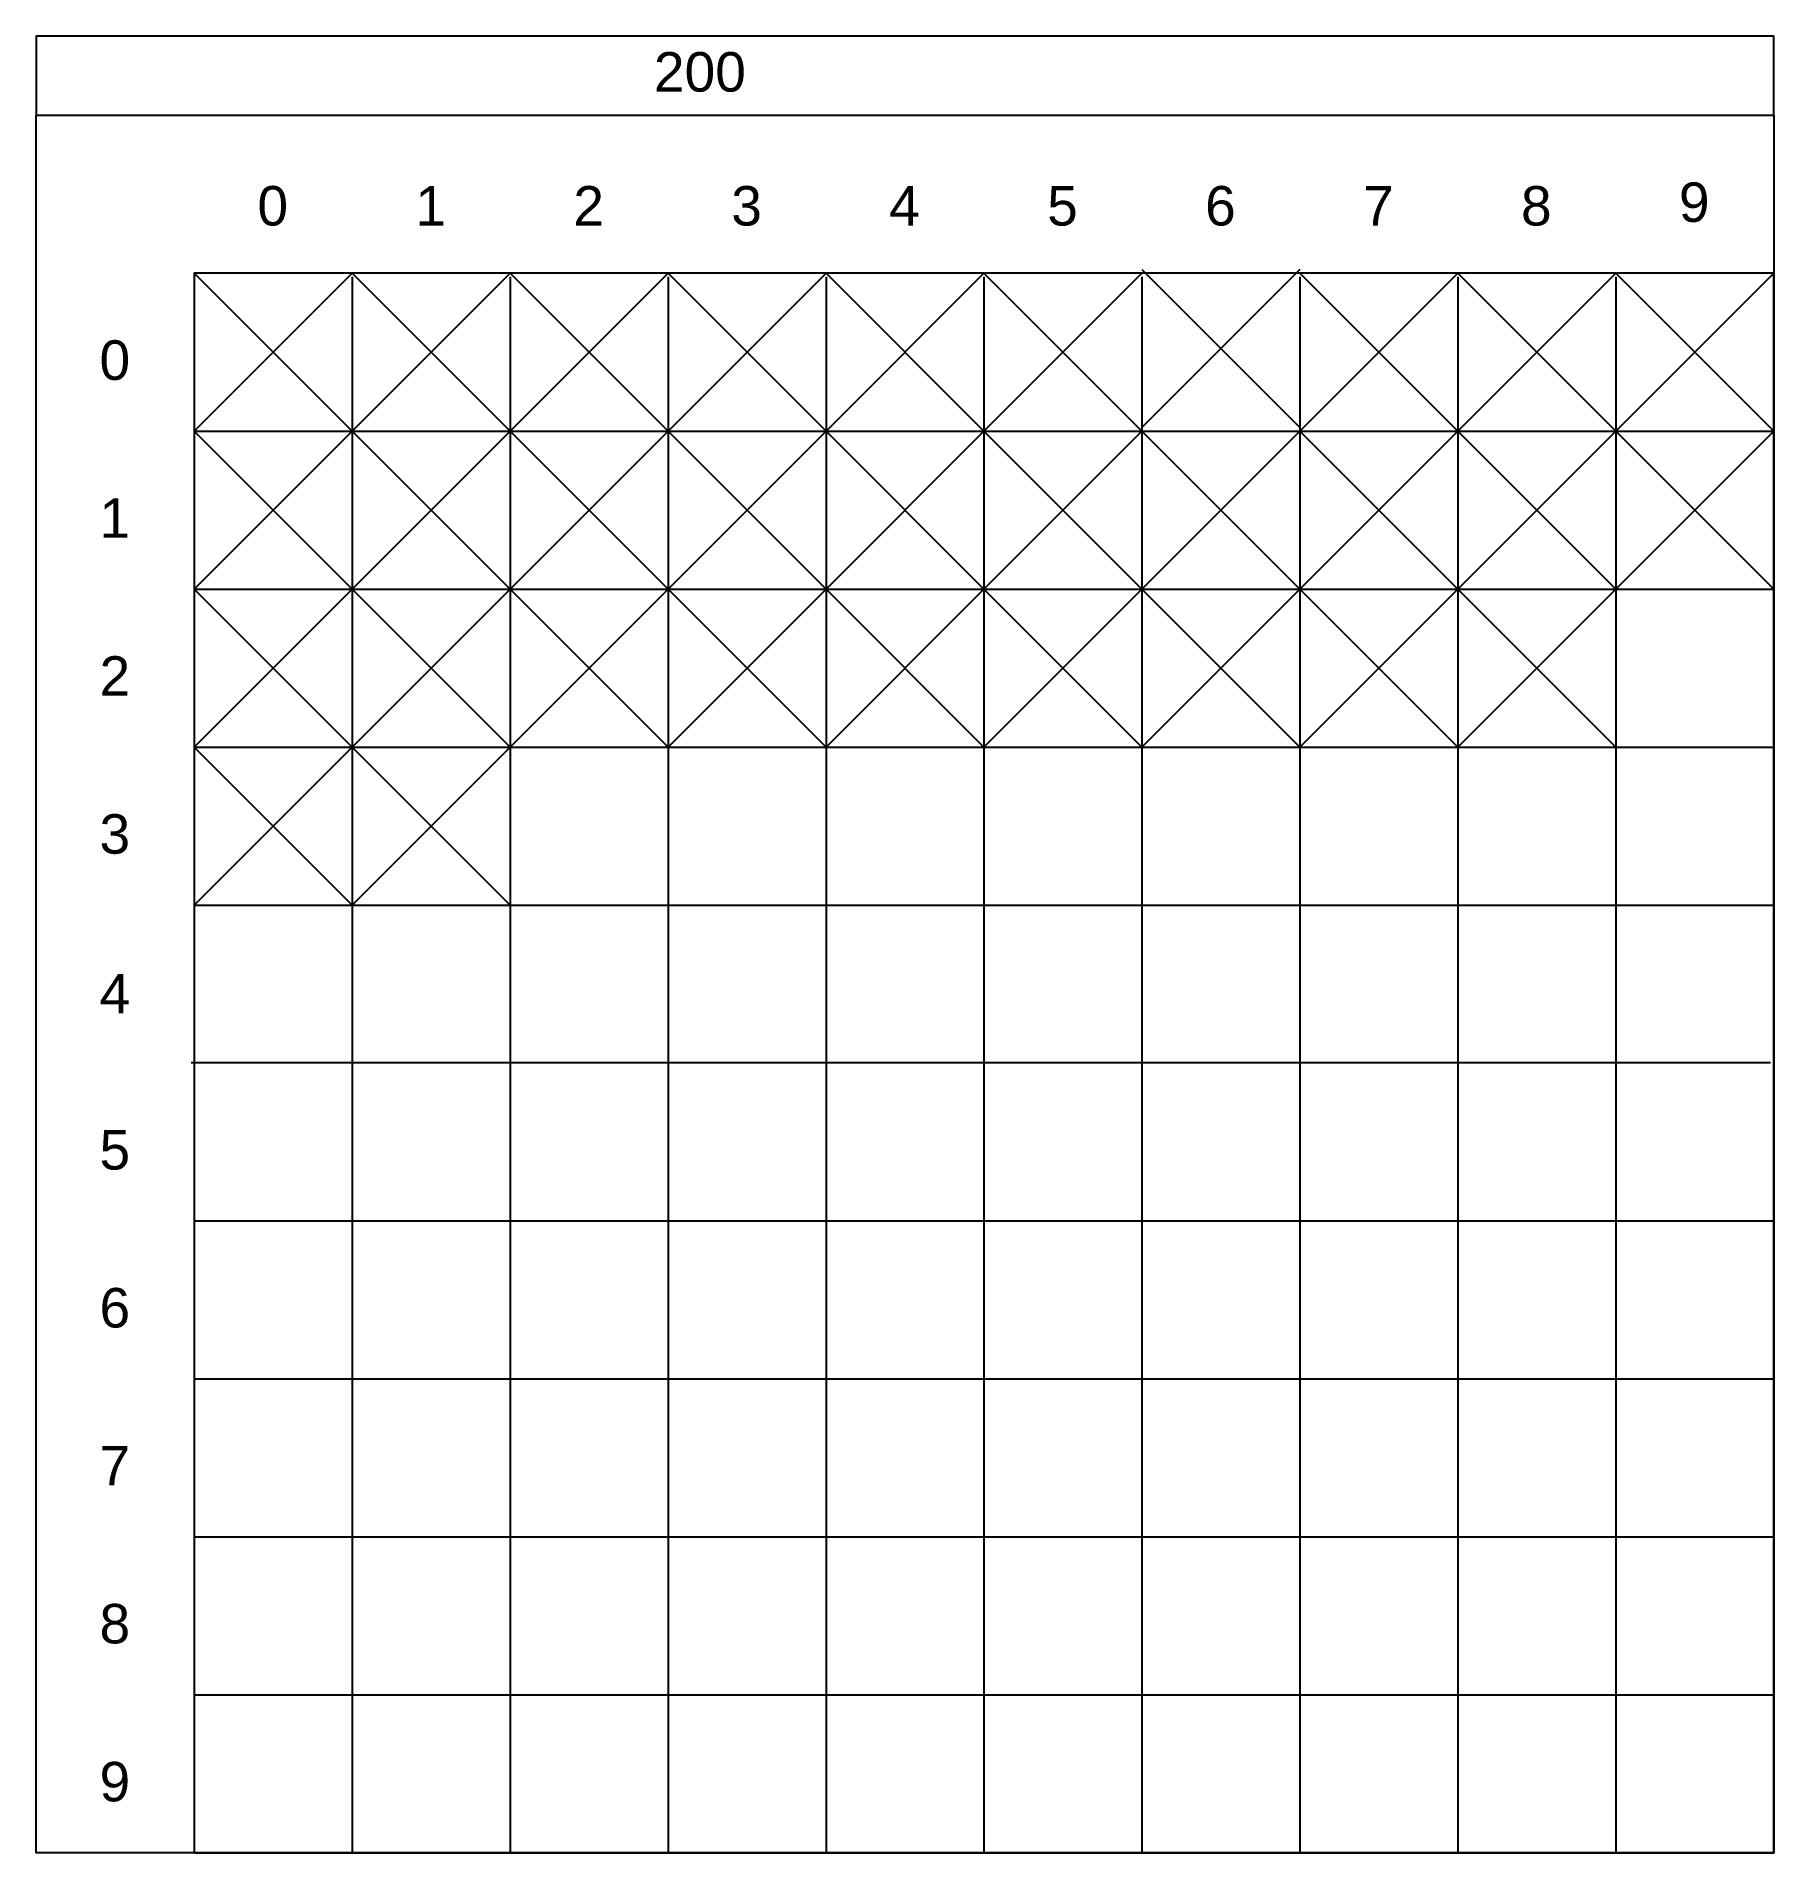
# Model space of a CAD drawing. Header units: millimetres. Extents: x 18058 to 21085, y 38505 to 40700.
# Drawn here: x 18065 to 18175, y 40245 to 40360 of the extents above; entities that cross this region are included whole.
import ezdxf

# ---------------------------------------------------------------- set-up
doc = ezdxf.new("R2010")
doc.units = ezdxf.units.MM
doc.layers.add('Маркировка', color=7, linetype='Continuous', lineweight=25)
doc.layers.add('Элементы', color=7, linetype='Continuous', lineweight=25)
doc.styles.get("Standard").update_dxf_attribs({"font": 'arial.ttf'})

msp = doc.modelspace()

# ---------------------------------------------------------------- texts
at = {"layer": 'Маркировка'}
for s, p in [('200', (18104.1, 40356.5)), ('0', (18079, 40348.02)), ('1', (18089, 40348.02)), ('2', (18099, 40348.02)), ('3', (18109, 40348.02)), ('4', (18119, 40348.02)), ('5', (18129, 40348.02)), ('6', (18139, 40348.02)), ('7', (18149, 40348.02)), ('8', (18159, 40348.02)), ('9', (18169, 40348.25)), ('0', (18069, 40338.25)), ('1', (18069, 40328.25)), ('2', (18069, 40318.25)), ('3', (18069, 40308.25)), ('4', (18069, 40298.14)), ('5', (18069, 40288.25)), ('6', (18069, 40278.25)), ('7', (18069, 40268.25)), ('8', (18069, 40258.25)), ('9', (18069, 40248.25))]:
    msp.add_text(s, height=2.5, dxfattribs=at).set_placement(p)

# ---------------------------------------------------------------- linework, layer by layer
at = {"layer": 'Элементы'}
for p, q in [((18075, 40345), (18085, 40335)), ((18085, 40345), (18075, 40335)), ((18085, 40345), (18095, 40335)), ((18095, 40345), (18085, 40335)), ((18085, 40344.77), (18085, 40245)), ((18095, 40345), (18105, 40335)), ((18105, 40345), (18095, 40335)), ((18095, 40344.77), (18095, 40245)), ((18105, 40345), (18115, 40335)), ((18115, 40345), (18105, 40335)), ((18105, 40344.77), (18105, 40245)), ((18115, 40345), (18125, 40335)), ((18125, 40345), (18115, 40335)), ((18115, 40344.77), (18115, 40245)), ((18125, 40345), (18135, 40335)), ((18135, 40345), (18125, 40335)), ((18125, 40344.77), (18125, 40245)), ((18135, 40345.23), (18145, 40335.23)), ((18145, 40345.23), (18135, 40335.23)), ((18135, 40344.77), (18135, 40245)), ((18145, 40345), (18155, 40335)), ((18155, 40345), (18145, 40335)), ((18145, 40344.77), (18145, 40245)), ((18155, 40345), (18165, 40335)), ((18165, 40345), (18155, 40335)), ((18155, 40344.77), (18155, 40245)), ((18165, 40345), (18175, 40335)), ((18175, 40345), (18165, 40335)), ((18165, 40344.77), (18165, 40245)), ((18075, 40335), (18175, 40335)), ((18075, 40335), (18085, 40325)), ((18085, 40335), (18075, 40325)), ((18085, 40335), (18095, 40325)), ((18095, 40335), (18085, 40325)), ((18095, 40335), (18105, 40325)), ((18105, 40335), (18095, 40325)), ((18105, 40335), (18115, 40325)), ((18115, 40335), (18105, 40325)), ((18115, 40335), (18125, 40325)), ((18125, 40335), (18115, 40325)), ((18125, 40335), (18135, 40325)), ((18135, 40335), (18125, 40325)), ((18135, 40335), (18145, 40325)), ((18145, 40335), (18135, 40325)), ((18145, 40335), (18155, 40325)), ((18155, 40335), (18145, 40325)), ((18155, 40335), (18165, 40325)), ((18165, 40335), (18155, 40325)), ((18165, 40335), (18175, 40325)), ((18175, 40335), (18165, 40325)), ((18075, 40325), (18175, 40325)), ((18075, 40325), (18085, 40315)), ((18085, 40325), (18075, 40315)), ((18085, 40325), (18095, 40315)), ((18095, 40325), (18085, 40315)), ((18095, 40325), (18105, 40315)), ((18105, 40325), (18095, 40315)), ((18105, 40325), (18115, 40315)), ((18115, 40325), (18105, 40315)), ((18115, 40325), (18125, 40315)), ((18125, 40325), (18115, 40315)), ((18125, 40325), (18135, 40315)), ((18135, 40325), (18125, 40315)), ((18135, 40325), (18145, 40315)), ((18145, 40325), (18135, 40315)), ((18145, 40325), (18155, 40315)), ((18155, 40325), (18145, 40315)), ((18155, 40325), (18165, 40315)), ((18165, 40325), (18155, 40315)), ((18075, 40315), (18175, 40315)), ((18075, 40315), (18085, 40305)), ((18085, 40315), (18075, 40305)), ((18085, 40315), (18095, 40305)), ((18095, 40315), (18085, 40305)), ((18075, 40305), (18175, 40305)), ((18074.8, 40295.02), (18174.8, 40295.02)), ((18075, 40285), (18175, 40285)), ((18075, 40275), (18175, 40275)), ((18075, 40265), (18175, 40265)), ((18075, 40255), (18175, 40255))]:
    msp.add_line(p, q, dxfattribs=at)
for points in [[(18065, 40355), (18175, 40355), (18175, 40360), (18065, 40360)], [(18065, 40355), (18175, 40355), (18175, 40245), (18065, 40245)], [(18175, 40345), (18075, 40345), (18075, 40245), (18175, 40245)]]:
    msp.add_lwpolyline(points, close=True, dxfattribs=at)

msp.set_redraw_order([(e.dxf.handle, doc.entitydb.next_handle()) for e in msp.query("TEXT MTEXT ATTDEF DIMENSION ARC_DIMENSION")])  # texts and dimensions are drawn at this point

doc.saveas('drawing.dxf')
